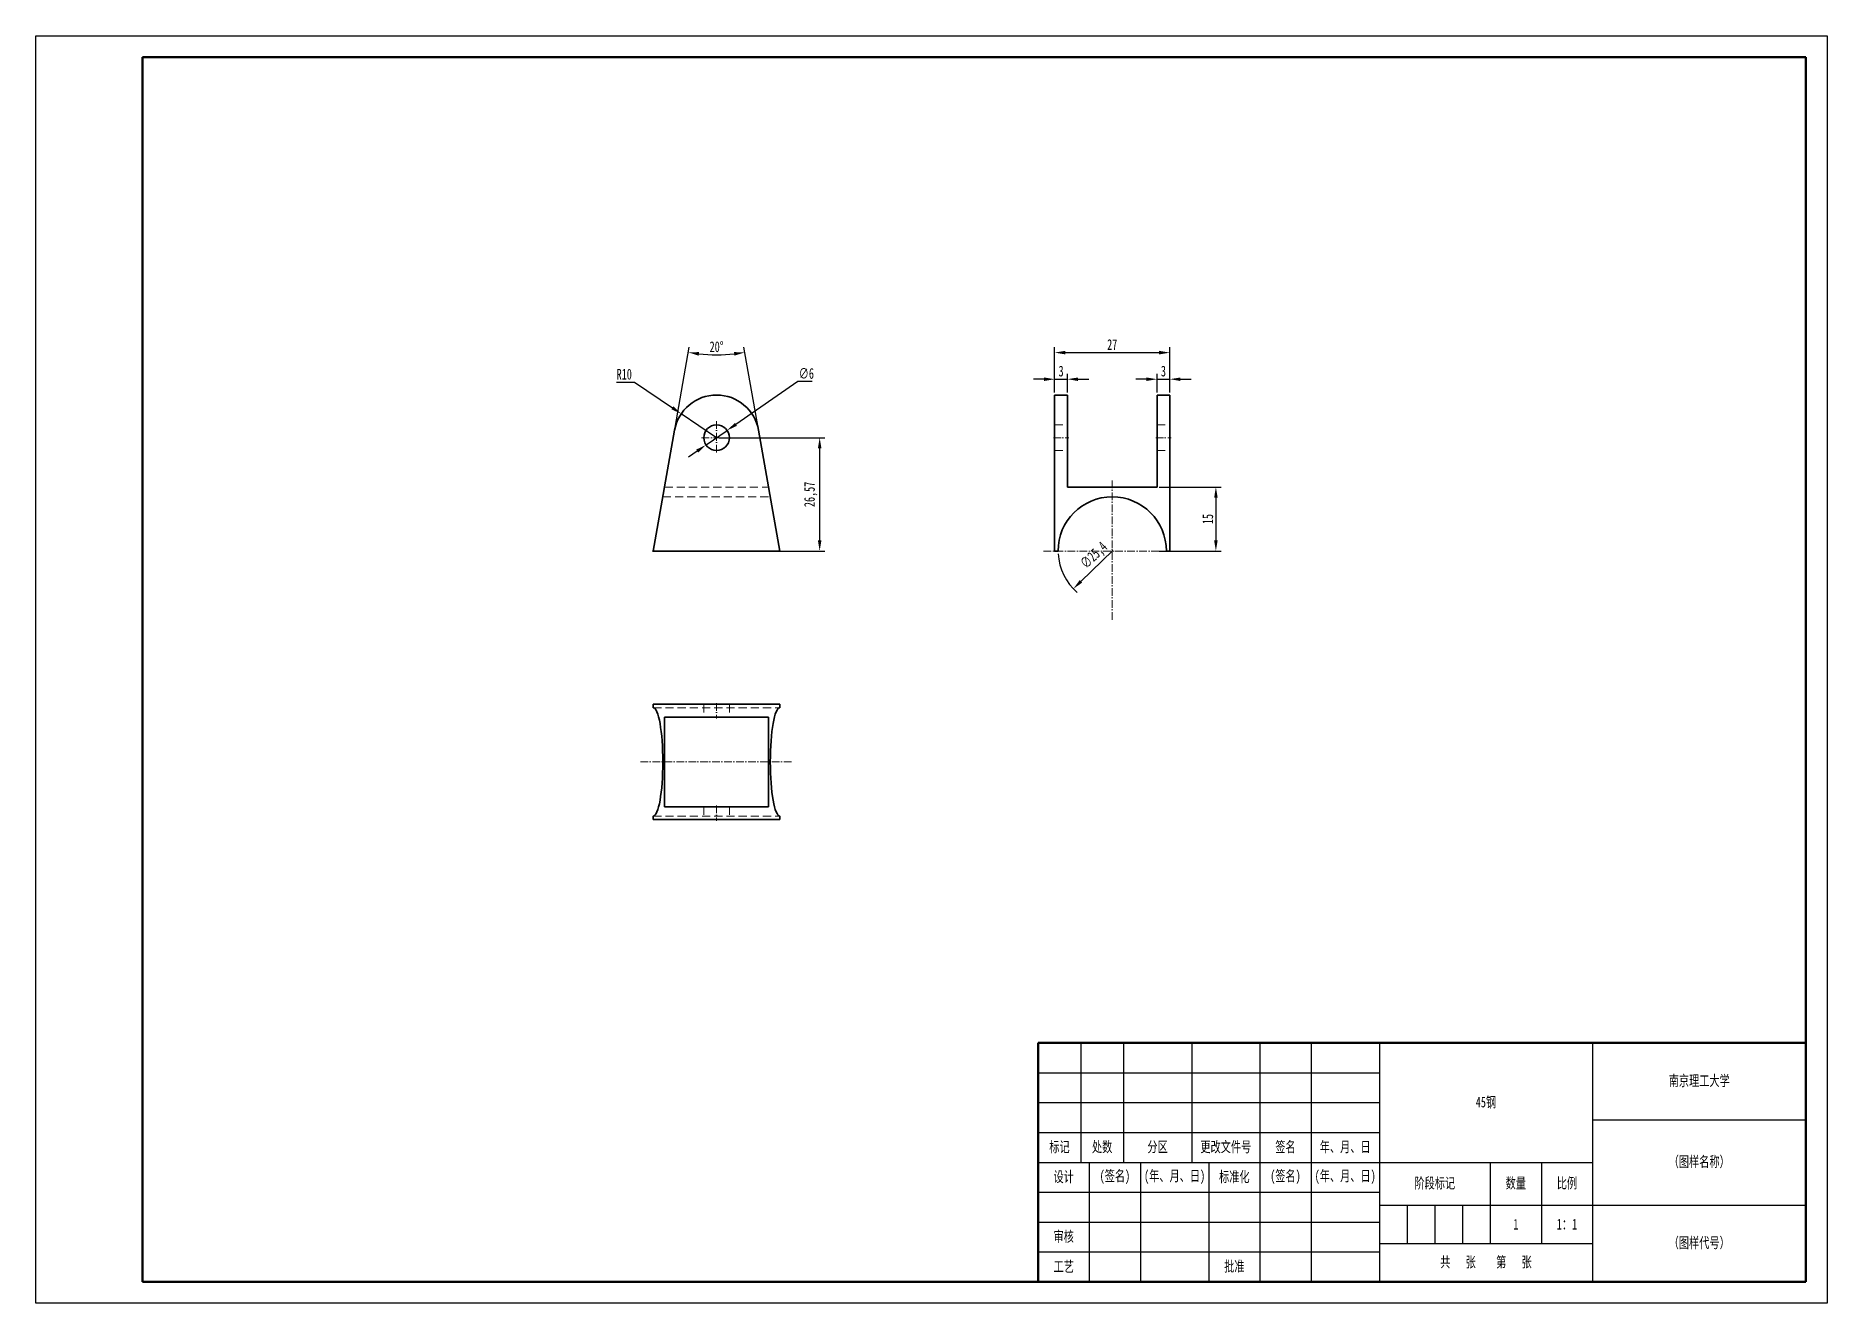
# Model space of a CAD drawing. Header units: millimetres. Extents: x 1050 to 2021, y 766 to 1186.
# Drawn here: x 1050 to 1470, y 765.6 to 1062.6 of the extents above; entities that cross this region are included whole.
import ezdxf

# ---------------------------------------------------------------- set-up
doc = ezdxf.new("R2010")
doc.units = ezdxf.units.MM
doc.header["$LTSCALE"] = 0.3
for name, pattern in [('CENTER', [50.8, 31.75, -6.35, 6.35, -6.35]), ('DASHDOT', [18.5, 12, -3, 0.5, -3]), ('DASHED', [19.05, 12.7, -6.35])]:
    doc.linetypes.add(name, pattern=pattern)
for name, color, linetype, lineweight in [('尺寸线', 3, 'Continuous', 25), ('粗实线', 7, 'Continuous', 50), ('细实线', 7, 'Continuous', 25), ('细文本', 7, 'Continuous', 25), ('细点画线', 1, 'CENTER', 25)]:
    doc.layers.add(name, color=color, linetype=linetype, lineweight=lineweight)
doc.styles.add('NUT Standard', font='simfang.ttf', dxfattribs={"width": 0.7, "height": 2.5})
doc.dimstyles.new('NUT Standard', dxfattribs={"dimtxt": 2.5, "dimasz": 2.5, "dimexe": 1.25, "dimexo": 0.625, "dimtad": 1, "dimtoh": 1, "dimtxsty": 'NUT Standard', "dimcen": 2.5, "dimadec": 0, "dimazin": 0, "dimtfac": 1, "dimtmove": 0, "dimatfit": 3, "dimfxl": 1, "dimarcsym": 0})

msp = doc.modelspace()

# ---------------------------------------------------------------- texts
at = {"layer": '粗实线', "char_height": 2.5, "attachment_point": 5, "style": 'NUT Standard'}
for s, insert in [('\\pxqc;{\\fFangSong|b0|i0|c134|p49;1}', (1397.042, 784.119)), ('\\pxqc;{\\fFangSong|b0|i0|c134|p49;1：1}', (1409.042, 784.119))]:
    msp.add_mtext_dynamic_manual_height_columns(s, width=12, gutter_width=12.5, heights=[0], dxfattribs=dict(at, insert=insert))
at = {"layer": '细文本', "char_height": 2.5, "attachment_point": 5, "style": 'NUT Standard'}
for s, insert, width in [('{\\fFangSong|b0|i0|c134|p49;南京理工大学}', (1440.042, 817.619), 50), ('45钢', (1390.042, 812.619), 50), ('标记', (1290.042, 802.119), 10), ('处数', (1300.042, 802.119), 10), ('分区', (1313.042, 802.119), 16), ('更改文件号', (1329.042, 802.119), 16), ('签名', (1343.042, 802.119), 12), ('年、月、日', (1357.042, 802.119), 16), ('（图样名称）', (1440.042, 798.619), 50), ('设计', (1291.042, 795.119), 12), ('(签名)', (1303.042, 795.119), 12), ('(年、月、日)', (1317.042, 795.119), 16), ('标准化', (1331.042, 795.119), 12), ('(签名)', (1343.042, 795.119), 12), ('(年、月、日)', (1357.042, 795.119), 16), ('阶段标记', (1378.042, 793.619), 26), ('数量', (1397.042, 793.619), 12), ('比例', (1409.042, 793.619), 12), ('审核', (1291.042, 781.119), 12), ('（图样代号）', (1440.042, 779.619), 50), ('工艺', (1291.042, 774.119), 12), ('批准', (1331.042, 774.119), 12), ('共   张    第   张', (1390.042, 775.119), 50)]:
    msp.add_mtext(s, dxfattribs=dict(at, insert=insert, width=width))

# ---------------------------------------------------------------- blocks, each defined once
blk = doc.blocks.new('*D7')
at = {"layer": 'Defpoints', "color": 0, "transparency": 16777216}
for p in [(1209.65, 968.44), (1209.65, 941.88), (1233.82, 941.88)]:
    blk.add_point(p, dxfattribs=at)
at = {"layer": '尺寸线', "color": 0, "lineweight": -2, "transparency": 16777216}
for p, q in [((1210.27, 968.44), (1235.07, 968.44)), ((1233.82, 965.94), (1233.82, 944.38)), ((1210.27, 941.88), (1235.07, 941.88))]:
    blk.add_line(p, q, dxfattribs=at)
at = {"layer": '尺寸线', "color": 0, "transparency": 16777216}
for points in [[(1233.41, 965.94), (1234.24, 965.94), (1233.82, 968.44)], [(1233.41, 944.38), (1234.24, 944.38), (1233.82, 941.88)]]:
    blk.add_solid(points, dxfattribs=at)
at = {"layer": '尺寸线', "color": 0, "transparency": 16777216, "insert": (1231.75, 955.16), "char_height": 2.5, "attachment_point": 5, "rotation": 90, "style": 'NUT Standard'}
blk.add_mtext('26,57', dxfattribs=at)
blk = doc.blocks.new('*D8')
at = {"layer": 'Defpoints', "color": 0, "transparency": 16777216}
for p in [(1207.43, 987.92), (1199.8, 970.18), (1219.5, 970.18), (1194.81, 941.88), (1224.49, 941.88)]:
    blk.add_point(p, dxfattribs=at)
at = {"layer": '尺寸线', "color": 0, "lineweight": -2, "transparency": 16777216}
for p, q in [((1199.91, 970.8), (1203.24, 989.67)), ((1219.39, 970.8), (1216.06, 989.67))]:
    blk.add_line(p, q, dxfattribs=at)
blk.add_arc((1209.65, 1026.03), 38.17, 263.7531, 276.2469, dxfattribs=at)
at = {"layer": '尺寸线', "color": 0, "transparency": 16777216}
for points in [[(1205.44, 987.67), (1205.55, 988.5), (1203.02, 988.44)], [(1213.74, 988.5), (1213.86, 987.67), (1216.28, 988.44)]]:
    blk.add_solid(points, dxfattribs=at)
at = {"layer": '尺寸线', "color": 0, "transparency": 16777216, "insert": (1209.65, 989.75), "char_height": 2.5, "attachment_point": 5, "style": 'NUT Standard'}
blk.add_mtext('20°', dxfattribs=at)
blk = doc.blocks.new('*D10')
at = {"layer": 'Defpoints', "color": 0, "transparency": 16777216}
for p in [(1207.18, 966.74), (1212.12, 970.15)]:
    blk.add_point(p, dxfattribs=at)
at = {"layer": '尺寸线', "color": 0, "lineweight": -2, "transparency": 16777216}
for p, q in [((1228.71, 981.59), (1214.17, 971.57)), ((1232.06, 981.59), (1228.71, 981.59)), ((1207.18, 966.74), (1212.12, 970.15)), ((1205.12, 965.32), (1203.06, 963.9))]:
    blk.add_line(p, q, dxfattribs=at)
at = {"layer": '尺寸线', "color": 0, "transparency": 16777216}
for points in [[(1213.94, 971.91), (1214.41, 971.22), (1212.12, 970.15)], [(1204.88, 965.66), (1205.36, 964.98), (1207.18, 966.74)]]:
    blk.add_solid(points, dxfattribs=at)
at = {"layer": '尺寸线', "color": 0, "transparency": 16777216, "insert": (1230.7, 983.48), "char_height": 2.5, "attachment_point": 5, "style": 'NUT Standard'}
blk.add_mtext('∅6', dxfattribs=at)
blk = doc.blocks.new('*D11')
at = {"layer": 'Defpoints', "color": 0, "transparency": 16777216}
for p in [(1311.54, 950.72), (1293.3, 933.04)]:
    blk.add_point(p, dxfattribs=at)
at = {"layer": '尺寸线', "color": 0, "lineweight": -2, "transparency": 16777216}
blk.add_line((1302.53, 941.98), (1295.09, 934.78), dxfattribs=at)
blk.add_arc((1302.42, 941.88), 12.7, 182.8197, 229.7495, dxfattribs=at)
at = {"layer": '尺寸线', "color": 0, "transparency": 16777216}
blk.add_solid([(1294.8, 935.08), (1295.38, 934.48), (1293.3, 933.04)], dxfattribs=at)
at = {"layer": '尺寸线', "color": 0, "transparency": 16777216, "insert": (1298.27, 940.74), "char_height": 2.5, "attachment_point": 5, "rotation": 44.1101, "style": 'NUT Standard'}
blk.add_mtext('∅25,4', dxfattribs=at)
blk = doc.blocks.new('*D12')
at = {"layer": 'Defpoints', "color": 0, "transparency": 16777216}
for p in [(1291.92, 982.15), (1288.92, 978.44), (1291.92, 978.44)]:
    blk.add_point(p, dxfattribs=at)
at = {"layer": '尺寸线', "color": 0, "lineweight": -2, "transparency": 16777216}
for p, q in [((1288.92, 979.07), (1288.92, 983.4)), ((1291.92, 979.07), (1291.92, 983.4)), ((1286.42, 982.15), (1283.92, 982.15)), ((1288.92, 982.15), (1291.92, 982.15)), ((1294.42, 982.15), (1296.92, 982.15))]:
    blk.add_line(p, q, dxfattribs=at)
at = {"layer": '尺寸线', "color": 0, "transparency": 16777216}
for points in [[(1286.42, 982.56), (1286.42, 981.73), (1288.92, 982.15)], [(1294.42, 982.56), (1294.42, 981.73), (1291.92, 982.15)]]:
    blk.add_solid(points, dxfattribs=at)
at = {"layer": '尺寸线', "color": 0, "transparency": 16777216, "insert": (1290.42, 984.04), "char_height": 2.5, "attachment_point": 5, "style": 'NUT Standard'}
blk.add_mtext('3', dxfattribs=at)
blk = doc.blocks.new('*D13')
at = {"layer": 'Defpoints', "color": 0, "transparency": 16777216}
for p in [(1315.92, 982.15), (1312.92, 978.44), (1315.92, 978.44)]:
    blk.add_point(p, dxfattribs=at)
at = {"layer": '尺寸线', "color": 0, "lineweight": -2, "transparency": 16777216}
for p, q in [((1312.92, 979.07), (1312.92, 983.4)), ((1315.92, 979.07), (1315.92, 983.4)), ((1310.42, 982.15), (1307.92, 982.15)), ((1312.92, 982.15), (1315.92, 982.15)), ((1318.42, 982.15), (1320.92, 982.15))]:
    blk.add_line(p, q, dxfattribs=at)
at = {"layer": '尺寸线', "color": 0, "transparency": 16777216}
for points in [[(1310.42, 982.56), (1310.42, 981.73), (1312.92, 982.15)], [(1318.42, 982.56), (1318.42, 981.73), (1315.92, 982.15)]]:
    blk.add_solid(points, dxfattribs=at)
at = {"layer": '尺寸线', "color": 0, "transparency": 16777216, "insert": (1314.42, 984.04), "char_height": 2.5, "attachment_point": 5, "style": 'NUT Standard'}
blk.add_mtext('3', dxfattribs=at)
blk = doc.blocks.new('*D14')
at = {"layer": 'Defpoints', "color": 0, "transparency": 16777216}
for p in [(1315.92, 988.38), (1288.92, 978.44), (1315.92, 978.44)]:
    blk.add_point(p, dxfattribs=at)
at = {"layer": '尺寸线', "color": 0, "lineweight": -2, "transparency": 16777216}
for p, q in [((1288.92, 979.07), (1288.92, 989.63)), ((1291.42, 988.38), (1313.42, 988.38)), ((1315.92, 979.07), (1315.92, 989.63))]:
    blk.add_line(p, q, dxfattribs=at)
at = {"layer": '尺寸线', "color": 0, "transparency": 16777216}
for points in [[(1291.42, 988.8), (1291.42, 987.96), (1288.92, 988.38)], [(1313.42, 988.8), (1313.42, 987.96), (1315.92, 988.38)]]:
    blk.add_solid(points, dxfattribs=at)
at = {"layer": '尺寸线', "color": 0, "transparency": 16777216, "insert": (1302.42, 990.27), "char_height": 2.5, "attachment_point": 5, "style": 'NUT Standard'}
blk.add_mtext('27', dxfattribs=at)
blk = doc.blocks.new('*D15')
at = {"layer": 'Defpoints', "color": 0, "transparency": 16777216}
for p in [(1312.83, 956.88), (1312.83, 941.88), (1326.72, 941.88)]:
    blk.add_point(p, dxfattribs=at)
at = {"layer": '尺寸线', "color": 0, "lineweight": -2, "transparency": 16777216}
for p, q in [((1313.46, 956.88), (1327.97, 956.88)), ((1326.72, 954.38), (1326.72, 944.38)), ((1313.46, 941.88), (1327.97, 941.88))]:
    blk.add_line(p, q, dxfattribs=at)
at = {"layer": '尺寸线', "color": 0, "transparency": 16777216}
for points in [[(1326.31, 954.38), (1327.14, 954.38), (1326.72, 956.88)], [(1326.31, 944.38), (1327.14, 944.38), (1326.72, 941.88)]]:
    blk.add_solid(points, dxfattribs=at)
at = {"layer": '尺寸线', "color": 0, "transparency": 16777216, "insert": (1324.84, 949.38), "char_height": 2.5, "attachment_point": 5, "rotation": 90, "style": 'NUT Standard'}
blk.add_mtext('15', dxfattribs=at)
blk = doc.blocks.new('*D16')
at = {"layer": 'Defpoints', "color": 0, "transparency": 16777216}
for p in [(1201.36, 974.04), (1209.65, 968.44)]:
    blk.add_point(p, dxfattribs=at)
at = {"layer": '尺寸线', "color": 0, "lineweight": -2, "transparency": 16777216}
for p, q in [((1186.18, 981.42), (1190.44, 981.42)), ((1190.44, 981.42), (1199.29, 975.44)), ((1209.65, 968.44), (1201.36, 974.04))]:
    blk.add_line(p, q, dxfattribs=at)
at = {"layer": '尺寸线', "color": 0, "transparency": 16777216}
blk.add_solid([(1199.52, 975.79), (1199.06, 975.1), (1201.36, 974.04)], dxfattribs=at)
at = {"layer": '尺寸线', "color": 0, "transparency": 16777216, "insert": (1188, 983.31), "char_height": 2.5, "attachment_point": 5, "style": 'NUT Standard'}
blk.add_mtext('R10', dxfattribs=at)

# ---------------------------------------------------------------- dimensions: what is measured, and where the dimension line sits
at = {"layer": '尺寸线'}
dim = msp.add_angular_dim_2l(base=(1207.428, 987.924), line1=((1219.495, 970.181), (1224.486, 941.877)), line2=((1199.799, 970.181), (1194.809, 941.877)), dimstyle='NUT Standard', dxfattribs=at)
dim.commit()
dim.dimension.update_dxf_attribs({"geometry": '*D8', "text_midpoint": (1209.647, 989.749)})
for base, p1, p2, picture, middle in [((1315.917, 988.38), (1288.917, 978.444), (1315.917, 978.444), '*D14', (1302.417, 990.269)), ((1291.917, 982.147), (1288.917, 978.444), (1291.917, 978.444), '*D12', (1290.417, 984.036)), ((1315.917, 982.147), (1312.917, 978.444), (1315.917, 978.444), '*D13', (1314.417, 984.036))]:
    dim = msp.add_linear_dim(base=base, p1=p1, p2=p2, dimstyle='NUT Standard', dxfattribs=at)
    dim.commit()
    dim.dimension.update_dxf_attribs({"geometry": picture, "text_midpoint": middle})
dim = msp.add_radius_dim(center=(1209.647, 968.444), mpoint=(1201.361, 974.043), dimstyle='NUT Standard', dxfattribs=at)
dim.commit()
dim.dimension.update_dxf_attribs({"geometry": '*D16', "text_midpoint": (1187.999, 981.422), "dimtype": 164})
for p1, p2, picture, middle in [((1207.178, 966.741), (1212.117, 970.148), '*D10', (1230.696, 981.592)), ((1311.536, 950.717), (1293.298, 933.038), '*D11', (1299.708, 939.251))]:
    dim = msp.add_diameter_dim_2p(p1=p1, p2=p2, dimstyle='NUT Standard', dxfattribs=at)
    dim.commit()
    dim.dimension.update_dxf_attribs({"geometry": picture, "text_midpoint": middle, "dimtype": 163})
for base, p1, p2, picture, middle in [((1233.823, 941.877), (1209.647, 968.444), (1209.647, 941.877), '*D7', (1231.755, 955.161)), ((1326.725, 941.877), (1312.831, 956.877), (1312.831, 941.877), '*D15', (1324.835, 949.377))]:
    dim = msp.add_linear_dim(base=base, p1=p1, p2=p2, angle=90, dimstyle='NUT Standard', dxfattribs=at)
    dim.commit()
    dim.dimension.update_dxf_attribs({"geometry": picture, "text_midpoint": middle})

# ---------------------------------------------------------------- linework, layer by layer
for p, q in [((1050.042, 1062.619), (1470.042, 1062.619)), ((1050.042, 765.619), (1050.042, 1062.619)), ((1470.042, 1062.619), (1470.042, 765.619)), ((1470.042, 765.619), (1050.042, 765.619))]:
    msp.add_line(p, q)
at = {"color": 2, "linetype": 'DASHED', "lineweight": 13, "ltscale": 0.5}
for p, q in [((1288.917, 971.444), (1291.917, 971.444)), ((1312.917, 971.444), (1315.917, 971.444)), ((1288.917, 965.444), (1291.917, 965.444)), ((1312.917, 965.444), (1315.917, 965.444)), ((1197.048, 954.577), (1222.247, 954.577)), ((1197.454, 956.877), (1221.841, 956.877)), ((1194.809, 905.163), (1224.486, 905.163)), ((1206.647, 905.963), (1206.647, 902.963)), ((1212.647, 905.963), (1212.647, 902.963)), ((1194.809, 879.763), (1224.486, 879.763)), ((1206.647, 881.963), (1206.647, 878.963)), ((1212.647, 881.963), (1212.647, 878.963))]:
    msp.add_line(p, q, dxfattribs=at)
at = {"color": 7, "linetype": 'DASHDOT', "lineweight": 13}
msp.add_line((1194.528, 941.877), (1224.767, 941.877), dxfattribs=at)
at = {"color": 7, "lineweight": 35}
for p, q in [((1288.917, 941.877), (1289.717, 941.877)), ((1315.117, 941.877), (1315.917, 941.877)), ((1194.809, 905.963), (1194.809, 905.163)), ((1219.495, 905.963), (1224.486, 905.963)), ((1224.486, 905.963), (1224.486, 905.163)), ((1221.841, 902.963), (1219.495, 902.963))]:
    msp.add_line(p, q, dxfattribs=at)
at = {"layer": '粗实线'}
for p, q in [((1075.042, 770.619), (1075.042, 1057.619)), ((1075.042, 1057.619), (1465.042, 1057.619)), ((1465.042, 1057.619), (1465.042, 770.619)), ((1285.042, 826.619), (1465.042, 826.619)), ((1285.042, 770.619), (1285.042, 826.619)), ((1465.042, 770.619), (1075.042, 770.619)), ((1285.042, 770.619), (1465.042, 770.619))]:
    msp.add_line(p, q, dxfattribs=at)
at = {"layer": '粗实线', "color": 7, "lineweight": 35}
for p, q in [((1288.917, 970.181), (1288.917, 978.444)), ((1288.917, 978.444), (1291.917, 978.444)), ((1291.917, 970.181), (1291.917, 978.444)), ((1312.917, 970.181), (1312.917, 978.444)), ((1312.917, 978.444), (1315.917, 978.444)), ((1315.917, 970.181), (1315.917, 978.444)), ((1199.799, 970.181), (1194.809, 941.877)), ((1219.495, 970.181), (1224.486, 941.877)), ((1288.917, 970.181), (1288.917, 941.877)), ((1291.917, 970.181), (1291.917, 956.877)), ((1312.917, 970.181), (1312.917, 956.877)), ((1315.917, 970.181), (1315.917, 941.877)), ((1312.917, 956.877), (1291.917, 956.877)), ((1194.809, 941.877), (1224.486, 941.877)), ((1199.799, 905.963), (1194.809, 905.963)), ((1199.799, 905.963), (1219.495, 905.963)), ((1197.454, 881.963), (1197.454, 902.963)), ((1199.799, 902.963), (1197.454, 902.963)), ((1199.799, 902.963), (1219.495, 902.963)), ((1221.841, 881.963), (1221.841, 902.963)), ((1194.809, 879.763), (1194.809, 878.963)), ((1199.799, 878.963), (1194.809, 878.963)), ((1199.799, 881.963), (1197.454, 881.963)), ((1199.799, 881.963), (1219.495, 881.963)), ((1199.799, 878.963), (1219.495, 878.963)), ((1221.841, 881.963), (1219.495, 881.963)), ((1219.495, 878.963), (1224.486, 878.963)), ((1224.486, 879.763), (1224.486, 878.963))]:
    msp.add_line(p, q, dxfattribs=at)
msp.add_circle((1209.647, 968.444), 3, dxfattribs=at)
for centre, radius, start, end in [((1209.647, 968.444), 10, 10, 169.99999), ((1302.417, 941.877), 12.7, 0, 179.99999)]:
    msp.add_arc(centre, radius, start, end, dxfattribs=at)
for centre, major_axis in [((1194.809, 892.463), (0, 12.7)), ((1224.486, 892.463), (0, -12.7))]:
    msp.add_ellipse(centre, major_axis=major_axis, ratio=0.176327, start_param=3.1415927, end_param=6.2831853, dxfattribs=at)
at = {"layer": '细实线'}
for p, q in [((1295.042, 826.619), (1295.042, 798.619)), ((1305.042, 826.619), (1305.042, 798.619)), ((1321.042, 826.619), (1321.042, 798.619)), ((1337.042, 826.619), (1337.042, 798.619)), ((1349.042, 826.619), (1349.042, 798.619)), ((1365.042, 826.619), (1365.042, 770.619)), ((1415.042, 826.619), (1415.042, 770.619)), ((1285.042, 819.619), (1365.042, 819.619)), ((1285.042, 812.619), (1365.042, 812.619)), ((1415.042, 808.619), (1465.042, 808.619)), ((1285.042, 805.619), (1365.042, 805.619)), ((1285.042, 798.619), (1415.042, 798.619)), ((1297.042, 798.619), (1297.042, 770.619)), ((1309.042, 798.619), (1309.042, 770.619)), ((1325.042, 798.619), (1325.042, 770.619)), ((1337.042, 798.619), (1337.042, 770.619)), ((1349.042, 798.619), (1349.042, 770.619)), ((1391.042, 798.619), (1391.042, 779.619)), ((1403.042, 798.619), (1403.042, 779.619)), ((1285.042, 791.619), (1365.042, 791.619)), ((1365.042, 788.619), (1465.042, 788.619)), ((1371.542, 788.619), (1371.542, 779.619)), ((1378.042, 788.619), (1378.042, 779.619)), ((1384.542, 788.619), (1384.542, 779.619)), ((1285.042, 784.619), (1365.042, 784.619)), ((1285.042, 777.619), (1365.042, 777.619)), ((1365.042, 779.619), (1415.042, 779.619))]:
    msp.add_line(p, q, dxfattribs=at)
at = {"layer": '细点画线', "linetype": 'DASHDOT', "lineweight": 13, "ltscale": 0.5}
for p, q in [((1209.647, 972.344), (1209.647, 964.544)), ((1213.547, 968.444), (1205.747, 968.444)), ((1288.617, 968.444), (1292.217, 968.444)), ((1312.617, 968.444), (1316.217, 968.444)), ((1302.417, 958.387), (1302.417, 925.367)), ((1318.927, 941.877), (1285.907, 941.877)), ((1209.647, 906.263), (1209.647, 902.663)), ((1191.841, 892.463), (1227.454, 892.463)), ((1209.647, 882.263), (1209.647, 878.663))]:
    msp.add_line(p, q, dxfattribs=at)

msp.set_redraw_order([(e.dxf.handle, doc.entitydb.next_handle()) for e in msp.query("TEXT MTEXT ATTDEF DIMENSION ARC_DIMENSION")])  # texts and dimensions are drawn at this point

doc.saveas('drawing.dxf')
